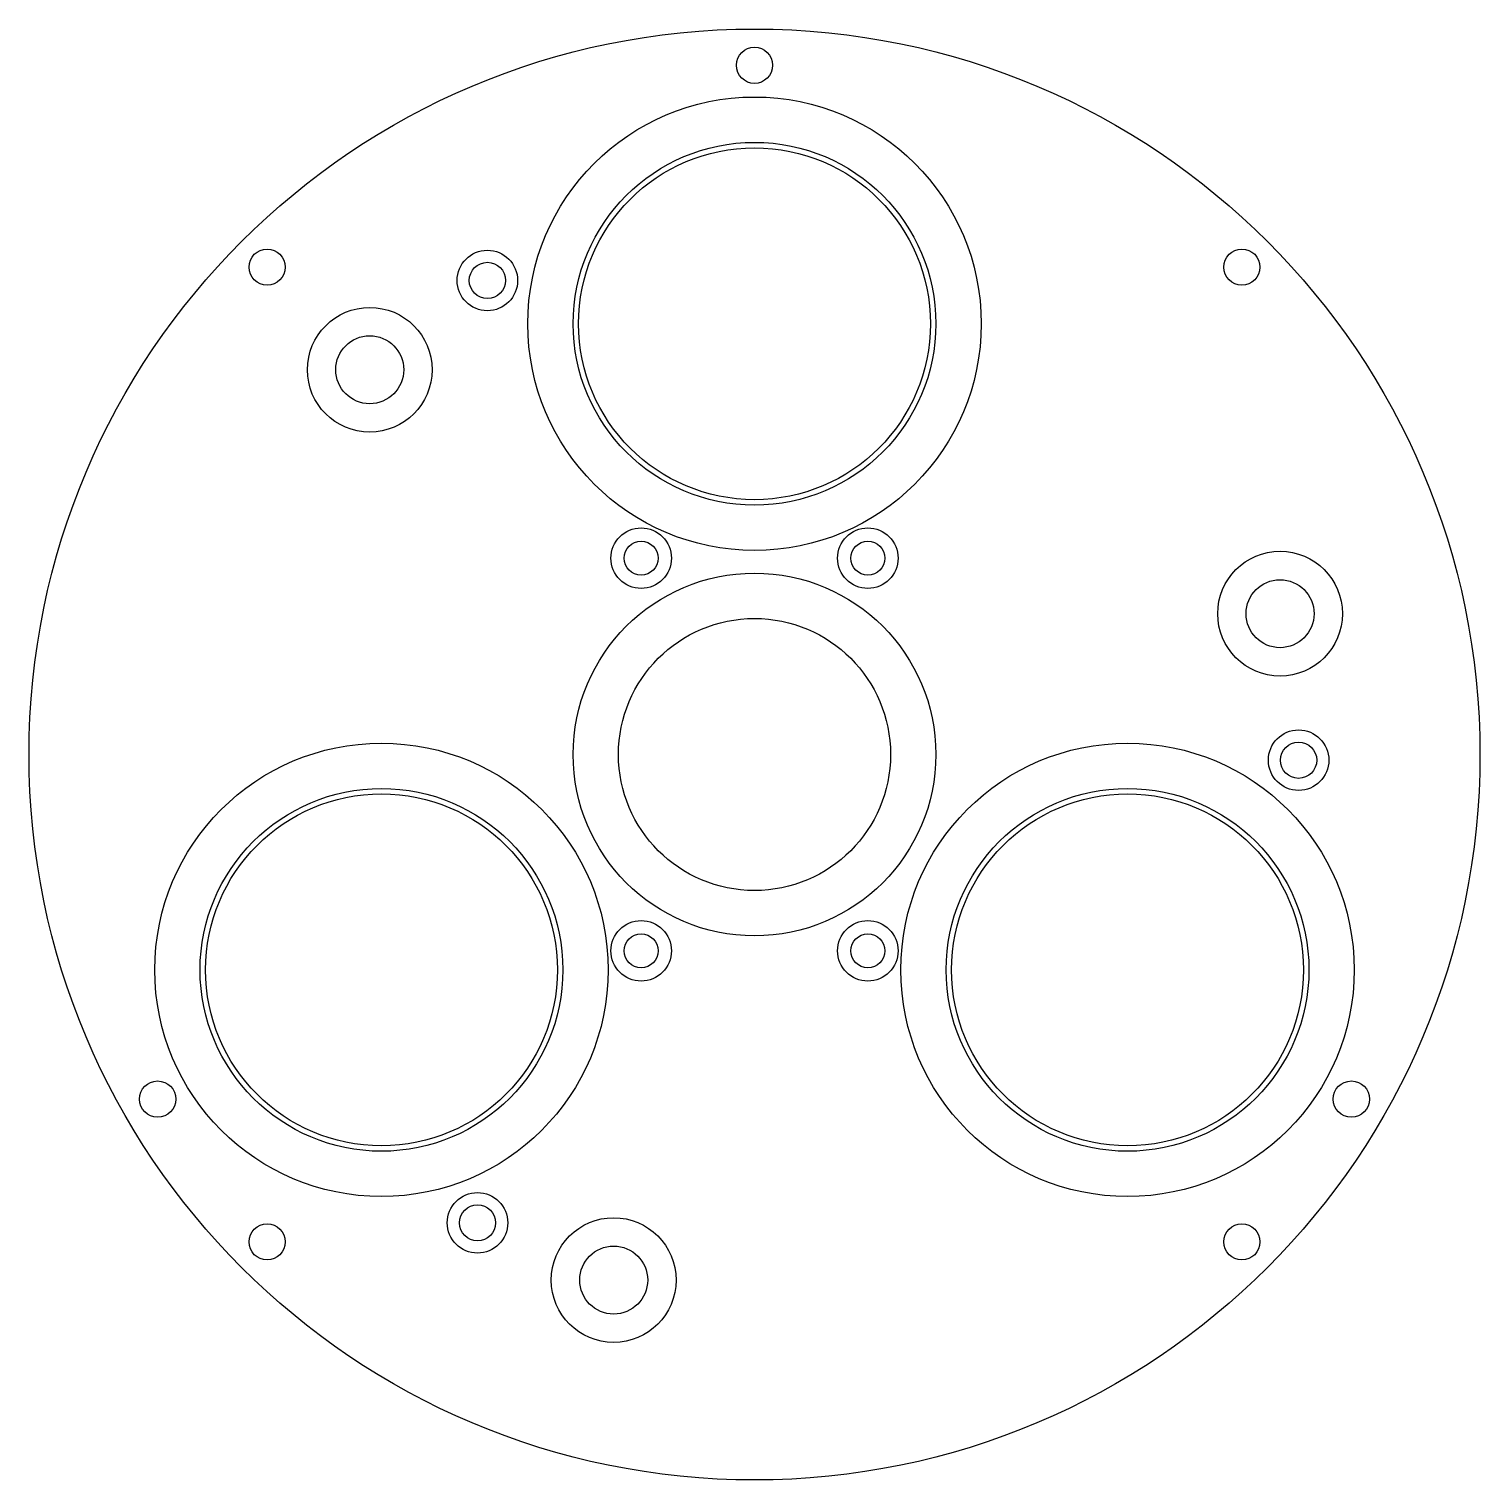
# Model space of a CAD drawing. Header units: inches. Extents: x -116 to 250, y -199 to 80.
# Drawn here: x 96.31 to 128.31, y -24.81 to 7.19 of the extents above; entities that cross this region are included whole.
import ezdxf

# ---------------------------------------------------------------- set-up
doc = ezdxf.new("R2010")
doc.units = ezdxf.units.IN
doc.header["$MEASUREMENT"] = 0

msp = doc.modelspace()

# ---------------------------------------------------------------- linework, layer by layer
at = {"color": 1}
for centre, radius in [((112.30775, -8.8096), 16), ((112.30775, 6.3904), 0.4), ((112.30775, 0.6904), 5), ((112.30775, 0.6904), 4), ((112.30775, 0.6904), 3.88), ((101.55973, 1.93843), 0.4), ((106.41691, 1.64497), 0.667), ((123.05578, 1.93843), 0.4), ((106.41691, 1.64497), 0.4), ((103.82247, -0.32432), 1.375), ((103.82247, -0.32432), 0.75), ((109.80775, -4.47947), 0.667), ((114.80775, -4.47947), 0.667), ((109.80775, -4.47947), 0.375), ((114.80775, -4.47947), 0.375), ((123.89886, -5.70377), 1.375), ((112.30775, -8.8096), 4), ((123.89886, -5.70377), 0.75), ((112.30775, -8.8096), 3), ((124.3071, -8.93526), 0.667), ((104.08051, -13.5596), 5), ((120.53499, -13.5596), 5), ((124.3071, -8.93526), 0.4), ((104.08051, -13.5596), 4), ((120.53499, -13.5596), 4), ((104.08051, -13.5596), 3.88), ((120.53499, -13.5596), 3.88), ((109.80775, -13.13973), 0.667), ((114.80775, -13.13973), 0.667), ((109.80775, -13.13973), 0.375), ((114.80775, -13.13973), 0.375), ((99.14417, -16.4096), 0.4), ((125.47134, -16.4096), 0.4), ((106.19926, -19.1385), 0.667), ((106.19926, -19.1385), 0.4), ((101.55973, -19.55762), 0.4), ((109.20192, -20.40071), 1.375), ((123.05578, -19.55762), 0.4), ((109.20192, -20.40071), 0.75)]:
    msp.add_circle(centre, radius, dxfattribs=at)

doc.saveas('drawing.dxf')
